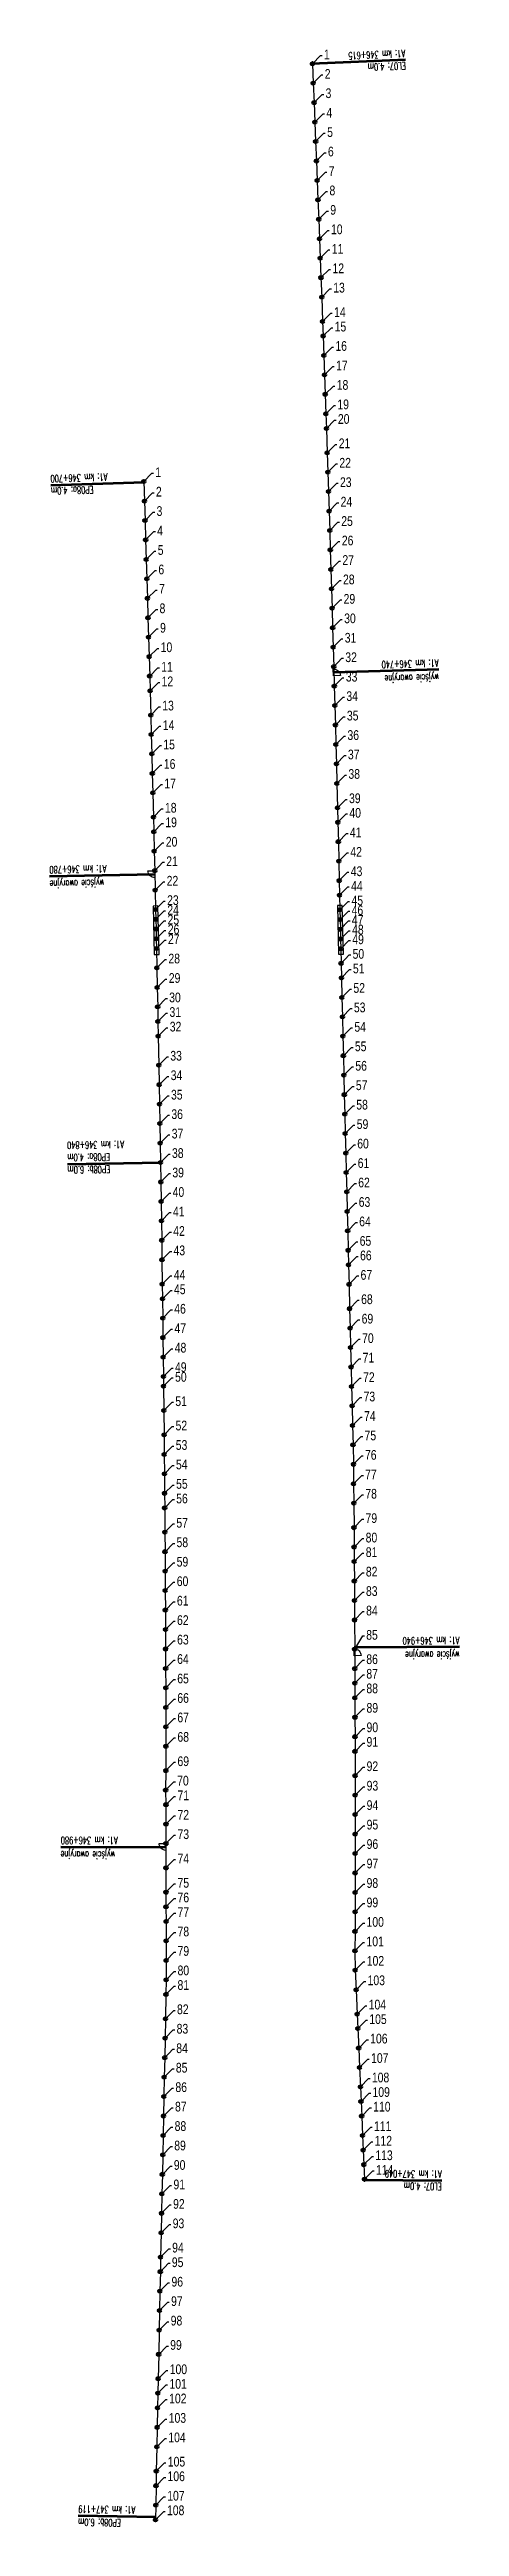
# Model space of a CAD drawing. Header units: metres. Extents: x 7402779 to 7405920, y 5696902 to 5712005.
# Drawn here: x 7405585 to 7405669, y 5701501 to 5702010 of the extents above; entities that cross this region are included whole.
import ezdxf

# ---------------------------------------------------------------- set-up
doc = ezdxf.new("R2010")
doc.units = ezdxf.units.M
for name, color, linetype in [('Drzwi ewakuacyjne', 100, 'Continuous'), ('Drzwi ewakuacyjne_opis', 7, 'Continuous'), ('Ekran_akustyczny', 100, 'Continuous'), ('Ekran_akustyczny_4m_opis', 7, 'Continuous'), ('Ekran_akustyczny_6m_opis', 7, 'Continuous'), ('Ekran_akustyczny_pale', 100, 'Continuous'), ('Ekran_akustyczny_pale_opis', 1, 'Continuous'), ('om_konstrukcja', 7, 'Continuous')]:
    doc.layers.add(name, color=color, linetype=linetype)
doc.styles.add('CDMSTYLE', font='CDMSIMPL', dxfattribs={"width": 0.8, "bigfont": 'CDMBIGPL'})
doc.styles.add('simplex 0.60', font='simplex.shx', dxfattribs={"width": 0.6})
doc.dimstyles.new('CDM-ME200MM', dxfattribs={"dimscale": 0.2, "dimtxt": 2.5, "dimasz": 1.5, "dimexe": 1.5, "dimexo": 5, "dimgap": 0.5, "dimtad": 1, "dimdec": 0, "dimlfac": 1000, "dimrnd": 1, "dimzin": 9, "dimtxsty": 'CDMSTYLE', "dimblk": 'OBLIQUE', "dimcen": 2.5, "dimdle": 1.5, "dimclrd": 9, "dimclre": 9, "dimadec": 1, "dimazin": 2, "dimtfac": 1, "dimtdec": 0, "dimtix": 1, "dimtmove": 2, "dimatfit": 3, "dimldrblk": 'NONE', "dimfxl": 1, "dimtvp": 1, "dimtolj": 1, "dimtzin": 0, "dimlwd": 25, "dimlwe": 25, "dimarcsym": 0})

msp = doc.modelspace()

# ---------------------------------------------------------------- texts
at = {"layer": 'Drzwi ewakuacyjne_opis', "lineweight": 100, "char_height": 1.5, "style": 'simplex 0.60'}
for s, insert, attachment_point, rotation in [('A1: km 346+740', (7405664.52, 5701884.81), 7, 181.6088), ('wyjście awaryjne', (7405664.59, 5701882.33), 7, 181.6088), ('A1: km 346+780', (7405584.5, 5701842.32), 9, 181.1408), ('wyjście awaryjne', (7405584.54, 5701839.83), 9, 181.1408), ('A1: km 346+940', (7405668.84, 5701683.9), 7, 180.2606), ('wyjście awaryjne', (7405668.86, 5701681.41), 7, 180.2606), ('wyjście awaryjne', (7405586.84, 5701640.33), 9, 179.8883), ('A1: km 346+980', (7405586.85, 5701642.82), 9, 179.8883)]:
    msp.add_mtext(s, dxfattribs=dict(at, insert=insert, attachment_point=attachment_point, rotation=rotation))
at = {"layer": 'Ekran_akustyczny_4m_opis', "lineweight": 100, "char_height": 1.5, "style": 'simplex 0.60'}
for s, insert, attachment_point, rotation in [('A1: km 346+615', (7405657.65, 5702010.12), 7, 182.4507), ('EL07: 4.0m', (7405657.76, 5702007.6), 7, 182.4507), ('A1: km 346+700', (7405584.72, 5701922.68), 9, 181.8784), ('EP08a: 4.0m', (7405584.8, 5701920.16), 9, 181.8784), ('A1: km 346+840', (7405588.14, 5701785.68), 9, 180.9352), ('EP08a: 4.0m', (7405588.18, 5701783.15), 9, 180.9352), ('A1: km 347+049', (7405665.19, 5701574.19), 7, 179.5245), ('EL07: 4.0m', (7405665.21, 5701571.67), 7, 179.5245)]:
    msp.add_mtext(s, dxfattribs=dict(at, insert=insert, attachment_point=attachment_point, rotation=rotation))
at = {"layer": 'Ekran_akustyczny_6m_opis', "lineweight": 100, "char_height": 1.5, "attachment_point": 9, "style": 'simplex 0.60'}
for s, insert, rotation in [('EP08b: 6.0m', (7405588.22, 5701780.63), 180.9352), ('EP08b: 6.0m', (7405590.43, 5701502.68), 179.0539), ('A1: km 347+119', (7405590.47, 5701505.37), 179.0539)]:
    msp.add_mtext(s, dxfattribs=dict(at, insert=insert, rotation=rotation))
at = {"layer": 'Ekran_akustyczny_pale_opis', "color": 1, "lineweight": 100, "char_height": 2, "attachment_point": 4, "style": 'CDMSTYLE'}
for s, insert in [('1', (7405640.97, 5702009.17)), ('2', (7405641.14, 5702005.17)), ('3', (7405641.31, 5702001.18)), ('4', (7405641.48, 5701997.18)), ('5', (7405641.64, 5701993.18)), ('6', (7405641.8, 5701989.19)), ('7', (7405641.96, 5701985.19)), ('8', (7405642.12, 5701981.19)), ('9', (7405642.28, 5701977.2)), ('10', (7405642.43, 5701973.2)), ('11', (7405642.59, 5701969.2)), ('12', (7405642.74, 5701965.2)), ('13', (7405642.89, 5701961.21)), ('14', (7405643.07, 5701956.21)), ('15', (7405643.18, 5701953.21)), ('16', (7405643.33, 5701949.22)), ('17', (7405643.47, 5701945.22)), ('18', (7405643.61, 5701941.22)), ('19', (7405643.75, 5701937.22)), ('20', (7405643.85, 5701934.22)), ('21', (7405644.02, 5701929.23)), ('1', (7405606.29, 5701923.28)), ('22', (7405644.15, 5701925.23)), ('2', (7405606.42, 5701919.29)), ('23', (7405644.28, 5701921.23)), ('24', (7405644.41, 5701917.23)), ('3', (7405606.55, 5701915.29)), ('25', (7405644.54, 5701913.24)), ('4', (7405606.68, 5701911.29)), ('5', (7405606.8, 5701907.29)), ('26', (7405644.66, 5701909.24)), ('6', (7405606.93, 5701903.29)), ('27', (7405644.78, 5701905.24)), ('7', (7405607.05, 5701899.3)), ('28', (7405644.9, 5701901.24)), ('29', (7405645.02, 5701897.24)), ('8', (7405607.17, 5701895.3)), ('30', (7405645.14, 5701893.24)), ('9', (7405607.28, 5701891.3)), ('10', (7405607.4, 5701887.3)), ('31', (7405645.26, 5701889.25)), ('11', (7405607.51, 5701883.3)), ('32', (7405645.37, 5701885.25)), ('12', (7405607.59, 5701880.3)), ('33', (7405645.48, 5701881.25)), ('34', (7405645.59, 5701877.25)), ('13', (7405607.73, 5701875.31)), ('14', (7405607.84, 5701871.31)), ('35', (7405645.7, 5701873.25)), ('15', (7405607.95, 5701867.31)), ('36', (7405645.81, 5701869.25)), ('16', (7405608.05, 5701863.31)), ('37', (7405645.91, 5701865.26)), ('38', (7405646.01, 5701861.26)), ('17', (7405608.15, 5701859.31)), ('39', (7405646.14, 5701856.26)), ('18', (7405608.28, 5701854.31)), ('19', (7405608.35, 5701851.31)), ('40', (7405646.21, 5701853.26)), ('20', (7405608.45, 5701847.32)), ('41', (7405646.31, 5701849.26)), ('21', (7405608.54, 5701843.32)), ('42', (7405646.41, 5701845.26)), ('43', (7405646.5, 5701841.26)), ('22', (7405608.63, 5701839.32)), ('44', (7405646.57, 5701838.26)), ('23', (7405608.72, 5701835.32)), ('24', (7405608.77, 5701833.32)), ('25', (7405608.81, 5701831.32)), ('45', (7405646.64, 5701835.26)), ('46', (7405646.68, 5701833.26)), ('47', (7405646.72, 5701831.27)), ('26', (7405608.86, 5701829.32)), ('27', (7405608.9, 5701827.32)), ('48', (7405646.77, 5701829.27)), ('49', (7405646.81, 5701827.27)), ('28', (7405608.99, 5701823.32)), ('50', (7405646.87, 5701824.27)), ('51', (7405646.94, 5701821.27)), ('29', (7405609.07, 5701819.32)), ('30', (7405609.15, 5701815.32)), ('52', (7405647.04, 5701817.27)), ('31', (7405609.21, 5701812.32)), ('53', (7405647.14, 5701813.27)), ('32', (7405609.27, 5701809.32)), ('54', (7405647.24, 5701809.27)), ('55', (7405647.34, 5701805.27)), ('33', (7405609.38, 5701803.33)), ('56', (7405647.44, 5701801.27)), ('34', (7405609.46, 5701799.33)), ('35', (7405609.53, 5701795.33)), ('57', (7405647.54, 5701797.27)), ('36', (7405609.6, 5701791.33)), ('58', (7405647.63, 5701793.28)), ('37', (7405609.67, 5701787.33)), ('59', (7405647.73, 5701789.28)), ('60', (7405647.83, 5701785.28)), ('38', (7405609.73, 5701783.33)), ('61', (7405647.93, 5701781.28)), ('39', (7405609.8, 5701779.33)), ('40', (7405609.86, 5701775.33)), ('62', (7405648.03, 5701777.28)), ('41', (7405609.92, 5701771.33)), ('63', (7405648.13, 5701773.28)), ('42', (7405609.98, 5701767.33)), ('64', (7405648.23, 5701769.28)), ('65', (7405648.33, 5701765.28)), ('43', (7405610.04, 5701763.33)), ('66', (7405648.41, 5701762.29)), ('44', (7405610.1, 5701758.33)), ('45', (7405610.14, 5701755.33)), ('67', (7405648.51, 5701758.29)), ('46', (7405610.19, 5701751.33)), ('68', (7405648.63, 5701753.29)), ('69', (7405648.73, 5701749.29)), ('47', (7405610.24, 5701747.33)), ('70', (7405648.83, 5701745.29)), ('48', (7405610.29, 5701743.33)), ('49', (7405610.34, 5701739.33)), ('71', (7405648.93, 5701741.29)), ('50', (7405610.36, 5701737.33)), ('72', (7405649.03, 5701737.29)), ('51', (7405610.41, 5701732.33)), ('73', (7405649.13, 5701733.29)), ('74', (7405649.23, 5701729.3)), ('52', (7405610.46, 5701727.33)), ('75', (7405649.33, 5701725.3)), ('53', (7405610.5, 5701723.33)), ('54', (7405610.54, 5701719.33)), ('76', (7405649.42, 5701721.3)), ('55', (7405610.57, 5701715.33)), ('77', (7405649.45, 5701717.3)), ('56', (7405610.59, 5701712.33)), ('78', (7405649.49, 5701713.3)), ('79', (7405649.53, 5701708.3)), ('57', (7405610.63, 5701707.33)), ('58', (7405610.66, 5701703.33)), ('80', (7405649.56, 5701704.3)), ('59', (7405610.69, 5701699.33)), ('81', (7405649.58, 5701701.3)), ('60', (7405610.71, 5701695.33)), ('82', (7405649.6, 5701697.3)), ('83', (7405649.62, 5701693.3)), ('61', (7405610.74, 5701691.33)), ('84', (7405649.65, 5701689.3)), ('62', (7405610.76, 5701687.33)), ('63', (7405610.78, 5701683.33)), ('85', (7405649.67, 5701684.3)), ('64', (7405610.79, 5701679.33)), ('86', (7405649.69, 5701679.3)), ('65', (7405610.81, 5701675.33)), ('87', (7405649.7, 5701676.3)), ('88', (7405649.71, 5701673.3)), ('66', (7405610.82, 5701671.33)), ('89', (7405649.73, 5701669.3)), ('67', (7405610.83, 5701667.33)), ('68', (7405610.84, 5701663.33)), ('90', (7405649.74, 5701665.3)), ('69', (7405610.85, 5701658.33)), ('91', (7405649.74, 5701662.3)), ('70', (7405610.79, 5701654.34)), ('92', (7405649.75, 5701657.3)), ('93', (7405649.76, 5701653.3)), ('71', (7405610.86, 5701651.33)), ('72', (7405610.86, 5701647.33)), ('94', (7405649.76, 5701649.3)), ('73', (7405610.86, 5701643.33)), ('95', (7405649.76, 5701645.3)), ('74', (7405610.86, 5701638.33)), ('96', (7405649.76, 5701641.3)), ('97', (7405649.76, 5701637.3)), ('75', (7405610.86, 5701633.33)), ('98', (7405649.75, 5701633.3)), ('76', (7405610.86, 5701630.33)), ('77', (7405610.87, 5701627.33)), ('99', (7405649.75, 5701629.3)), ('78', (7405610.87, 5701623.33)), ('100', (7405649.74, 5701625.3)), ('79', (7405610.87, 5701619.33)), ('101', (7405649.73, 5701621.3)), ('102', (7405649.79, 5701617.3)), ('81', (7405610.86, 5701612.33)), ('80', (7405610.87, 5701615.33)), ('103', (7405649.96, 5701613.3)), ('82', (7405610.76, 5701607.34)), ('104', (7405650.18, 5701608.31)), ('83', (7405610.68, 5701603.34)), ('105', (7405650.31, 5701605.31)), ('84', (7405610.6, 5701599.34)), ('106', (7405650.49, 5701601.32)), ('107', (7405650.67, 5701597.32)), ('86', (7405610.43, 5701591.34)), ('85', (7405610.52, 5701595.34)), ('108', (7405650.84, 5701593.32)), ('87', (7405610.35, 5701587.34)), ('109', (7405650.97, 5701590.33)), ('110', (7405651.11, 5701587.33)), ('88', (7405610.27, 5701583.34)), ('111', (7405651.28, 5701583.33)), ('89', (7405610.19, 5701579.34)), ('112', (7405651.41, 5701580.34)), ('113', (7405651.55, 5701577.34)), ('91', (7405610.03, 5701571.34)), ('90', (7405610.11, 5701575.34)), ('114', (7405651.68, 5701574.34)), ('92', (7405609.95, 5701567.34)), ('93', (7405609.87, 5701563.34)), ('94', (7405609.76, 5701558.35)), ('96', (7405609.62, 5701551.35)), ('95', (7405609.7, 5701555.35)), ('97', (7405609.54, 5701547.35)), ('98', (7405609.46, 5701543.35)), ('99', (7405609.36, 5701538.35)), ('101', (7405609.2, 5701530.35)), ('100', (7405609.26, 5701533.35)), ('102', (7405609.14, 5701527.35)), ('103', (7405609.05, 5701523.35)), ('104', (7405608.97, 5701519.35)), ('106', (7405608.81, 5701511.36)), ('105', (7405608.87, 5701514.36)), ('107', (7405608.75, 5701507.36)), ('108', (7405608.7, 5701504.36))]:
    msp.add_mtext(s, dxfattribs=dict(at, insert=insert))

# ---------------------------------------------------------------- blocks, each defined once
blk = doc.blocks.new('Wyjście awaryjne')
at = {"layer": 'Drzwi ewakuacyjne'}
blk.add_lwpolyline([(0, 0), (-1.4, 0, 0.414214), (0, -1.4)], format="xyb", close=True, dxfattribs=at)
blk = doc.blocks.new('_None')
blk = doc.blocks.new('_OBLIQUE')
at = {"color": 0, "linetype": 'ByBlock'}
blk.add_line((-0.5, -0.5), (0.5, 0.5), dxfattribs=at)

# ---------------------------------------------------------------- linework, layer by layer
at = {"layer": 'Drzwi ewakuacyjne_opis', "lineweight": 100}
for p, q in [((7405664.58, 5701882.75), (7405642.93, 5701882.14)), ((7405584.53, 5701840.26), (7405606.18, 5701840.69)), ((7405668.86, 5701681.84), (7405647.2, 5701681.74)), ((7405586.84, 5701640.75), (7405608.49, 5701640.71))]:
    msp.add_line(p, q, dxfattribs=at)
at = {"layer": 'Ekran_akustyczny', "linetype": 'Continuous', "lineweight": -3}
for points in [[(7405638.6, 5702007.24), (7405638.77, 5702003.25), (7405638.94, 5701999.25), (7405639.11, 5701995.25), (7405639.27, 5701991.26), (7405639.43, 5701987.26), (7405639.59, 5701983.26), (7405639.75, 5701979.27), (7405639.91, 5701975.27), (7405640.06, 5701971.27), (7405640.22, 5701967.28), (7405640.37, 5701963.28), (7405640.52, 5701959.28), (7405640.7, 5701954.29), (7405640.81, 5701951.29), (7405640.96, 5701947.29), (7405641.1, 5701943.29), (7405641.24, 5701939.3), (7405641.38, 5701935.3), (7405641.48, 5701932.3), (7405641.65, 5701927.3), (7405641.78, 5701923.3), (7405641.91, 5701919.31), (7405642.04, 5701915.31), (7405642.17, 5701911.31), (7405642.29, 5701907.31), (7405642.41, 5701903.32), (7405642.54, 5701899.32), (7405642.65, 5701895.32), (7405642.77, 5701891.32), (7405642.89, 5701887.32), (7405643, 5701883.32), (7405643.11, 5701879.33), (7405643.22, 5701875.33), (7405643.33, 5701871.33), (7405643.44, 5701867.33), (7405643.54, 5701863.33), (7405643.64, 5701859.33), (7405643.77, 5701854.33), (7405643.84, 5701851.33), (7405643.94, 5701847.34), (7405644.04, 5701843.34), (7405644.13, 5701839.34), (7405644.2, 5701836.34), (7405644.27, 5701833.34), (7405644.31, 5701831.34), (7405644.35, 5701829.34), (7405644.4, 5701827.34), (7405644.44, 5701825.34), (7405644.5, 5701822.34), (7405644.57, 5701819.34), (7405644.67, 5701815.34), (7405644.77, 5701811.35), (7405644.87, 5701807.35), (7405644.97, 5701803.35), (7405645.07, 5701799.35), (7405645.17, 5701795.35), (7405645.26, 5701791.35), (7405645.36, 5701787.35), (7405645.46, 5701783.35), (7405645.56, 5701779.36), (7405645.66, 5701775.36), (7405645.76, 5701771.36), (7405645.86, 5701767.36), (7405645.96, 5701763.36), (7405646.04, 5701760.36), (7405646.14, 5701756.36), (7405646.26, 5701751.36), (7405646.36, 5701747.37), (7405646.46, 5701743.37), (7405646.56, 5701739.37), (7405646.66, 5701735.37), (7405646.76, 5701731.37), (7405646.86, 5701727.37), (7405646.96, 5701723.37), (7405647.05, 5701719.37), (7405647.08, 5701715.37), (7405647.12, 5701711.37), (7405647.16, 5701706.37), (7405647.18, 5701702.37), (7405647.21, 5701699.37), (7405647.23, 5701695.38), (7405647.25, 5701691.38), (7405647.28, 5701687.38), (7405647.3, 5701681.38), (7405647.32, 5701677.38), (7405647.33, 5701674.38), (7405647.34, 5701671.38), (7405647.36, 5701667.38), (7405647.37, 5701663.38), (7405647.37, 5701660.38), (7405647.38, 5701655.38), (7405647.39, 5701651.38), (7405647.39, 5701647.38), (7405647.39, 5701643.38), (7405647.39, 5701639.38), (7405647.39, 5701635.38), (7405647.38, 5701631.38), (7405647.38, 5701627.38), (7405647.37, 5701623.37), (7405647.36, 5701619.37), (7405647.42, 5701615.38), (7405647.59, 5701611.38), (7405647.81, 5701606.38), (7405647.94, 5701603.39), (7405648.12, 5701599.39), (7405648.3, 5701595.4), (7405648.47, 5701591.4), (7405648.6, 5701588.4), (7405648.74, 5701585.41), (7405648.91, 5701581.41), (7405649.04, 5701578.41), (7405649.18, 5701575.42), (7405649.31, 5701572.42)], [(7405603.92, 5701921.36), (7405604.05, 5701917.36), (7405604.18, 5701913.37), (7405604.31, 5701909.37), (7405604.43, 5701905.37), (7405604.55, 5701901.37), (7405604.68, 5701897.37), (7405604.79, 5701893.37), (7405604.91, 5701889.38), (7405605.03, 5701885.38), (7405605.14, 5701881.38), (7405605.22, 5701878.38), (7405605.36, 5701873.38), (7405605.47, 5701869.38), (7405605.58, 5701865.38), (7405605.68, 5701861.39), (7405605.78, 5701857.39), (7405605.91, 5701852.39), (7405605.98, 5701849.39), (7405606.08, 5701845.39), (7405606.17, 5701841.39), (7405606.26, 5701837.39), (7405606.35, 5701833.39), (7405606.4, 5701831.39), (7405606.44, 5701829.39), (7405606.49, 5701827.4), (7405606.53, 5701825.4), (7405606.62, 5701821.4), (7405606.7, 5701817.4), (7405606.78, 5701813.4), (7405606.84, 5701810.4), (7405606.9, 5701807.4), (7405607.01, 5701801.4), (7405607.09, 5701797.4), (7405607.16, 5701793.4), (7405607.23, 5701789.4), (7405607.3, 5701785.4), (7405607.36, 5701781.4), (7405607.43, 5701777.41), (7405607.49, 5701773.41), (7405607.55, 5701769.41), (7405607.61, 5701765.41), (7405607.67, 5701761.41), (7405607.73, 5701756.41), (7405607.77, 5701753.41), (7405607.82, 5701749.41), (7405607.87, 5701745.41), (7405607.92, 5701741.41), (7405607.97, 5701737.41), (7405607.99, 5701735.41), (7405608.04, 5701730.41), (7405608.09, 5701725.41), (7405608.13, 5701721.41), (7405608.17, 5701717.41), (7405608.2, 5701713.41), (7405608.22, 5701710.41), (7405608.26, 5701705.41), (7405608.29, 5701701.41), (7405608.32, 5701697.41), (7405608.34, 5701693.41), (7405608.36, 5701689.41), (7405608.39, 5701685.41), (7405608.41, 5701681.41), (7405608.42, 5701677.41), (7405608.44, 5701673.41), (7405608.45, 5701669.41), (7405608.46, 5701665.41), (7405608.47, 5701661.41), (7405608.48, 5701656.41), (7405608.42, 5701652.41), (7405608.49, 5701649.41), (7405608.49, 5701645.41), (7405608.49, 5701641.41), (7405608.49, 5701636.41), (7405608.49, 5701631.41), (7405608.49, 5701628.41), (7405608.5, 5701625.41), (7405608.5, 5701621.41), (7405608.5, 5701617.41), (7405608.5, 5701613.41), (7405608.49, 5701610.41), (7405608.39, 5701605.41), (7405608.31, 5701601.41), (7405608.23, 5701597.41), (7405608.14, 5701593.41), (7405608.06, 5701589.42), (7405607.98, 5701585.42), (7405607.9, 5701581.42), (7405607.82, 5701577.42), (7405607.74, 5701573.42), (7405607.66, 5701569.42), (7405607.58, 5701565.42), (7405607.5, 5701561.42), (7405607.39, 5701556.42), (7405607.33, 5701553.42), (7405607.25, 5701549.42), (7405607.17, 5701545.42), (7405607.09, 5701541.42), (7405606.99, 5701536.43), (7405606.89, 5701531.43), (7405606.83, 5701528.43), (7405606.76, 5701525.43), (7405606.68, 5701521.43), (7405606.6, 5701517.43), (7405606.5, 5701512.43), (7405606.44, 5701509.43), (7405606.38, 5701505.43), (7405606.33, 5701502.43)], [(7405607.58, 5701565.42), (7405607.5, 5701561.42), (7405607.39, 5701556.42), (7405607.33, 5701553.42), (7405607.25, 5701549.42), (7405607.17, 5701545.42), (7405607.09, 5701541.42), (7405606.99, 5701536.43), (7405606.89, 5701531.43), (7405606.83, 5701528.43), (7405606.76, 5701525.43), (7405606.68, 5701521.43), (7405606.6, 5701517.43), (7405606.5, 5701512.43), (7405606.44, 5701509.43), (7405606.38, 5701505.43), (7405606.33, 5701502.43)]]:
    msp.add_lwpolyline(points, dxfattribs=at)
at = {"layer": 'Ekran_akustyczny_4m_opis', "lineweight": 100}
for p, q in [((7405657.74, 5702008.06), (7405638.5, 5702007.24)), ((7405584.78, 5701920.62), (7405604.03, 5701921.25)), ((7405665.22, 5701572.13), (7405649.21, 5701572.26))]:
    msp.add_line(p, q, dxfattribs=at)
at = {"layer": 'Ekran_akustyczny_6m_opis', "lineweight": 100}
for p, q in [((7405588.21, 5701781.09), (7405607.46, 5701781.41)), ((7405590.44, 5701503.3), (7405606.44, 5701503.04))]:
    msp.add_line(p, q, dxfattribs=at)
at = {"layer": 'Ekran_akustyczny_pale', "lineweight": 100}
for centre in [(7405638.6, 5702007.24), (7405638.77, 5702003.25), (7405638.94, 5701999.25), (7405639.11, 5701995.26), (7405639.27, 5701991.26), (7405639.43, 5701987.26), (7405639.59, 5701983.26), (7405639.75, 5701979.27), (7405639.91, 5701975.27), (7405640.06, 5701971.27), (7405640.22, 5701967.28), (7405640.37, 5701963.28), (7405640.52, 5701959.28), (7405640.7, 5701954.29), (7405640.81, 5701951.29), (7405640.96, 5701947.29), (7405641.1, 5701943.29), (7405641.24, 5701939.3), (7405641.38, 5701935.3), (7405641.48, 5701932.3), (7405641.65, 5701927.3), (7405641.78, 5701923.3), (7405603.92, 5701921.36), (7405641.91, 5701919.31), (7405604.05, 5701917.36), (7405604.18, 5701913.36), (7405642.04, 5701915.31), (7405604.31, 5701909.37), (7405642.17, 5701911.31), (7405604.43, 5701905.37), (7405642.29, 5701907.31), (7405642.41, 5701903.32), (7405604.55, 5701901.37), (7405604.68, 5701897.37), (7405642.53, 5701899.32), (7405604.79, 5701893.37), (7405642.65, 5701895.32), (7405604.91, 5701889.38), (7405642.77, 5701891.32), (7405642.89, 5701887.32), (7405605.03, 5701885.38), (7405643, 5701883.32), (7405605.14, 5701881.38), (7405605.22, 5701878.38), (7405643.11, 5701879.33), (7405605.36, 5701873.38), (7405643.22, 5701875.33), (7405605.47, 5701869.38), (7405643.33, 5701871.33), (7405643.44, 5701867.33), (7405605.58, 5701865.38), (7405643.54, 5701863.33), (7405605.68, 5701861.39), (7405605.78, 5701857.39), (7405643.64, 5701859.33), (7405605.91, 5701852.39), (7405643.77, 5701854.33), (7405605.98, 5701849.39), (7405643.84, 5701851.33), (7405643.94, 5701847.34), (7405606.08, 5701845.39), (7405606.17, 5701841.39), (7405644.04, 5701843.34), (7405606.26, 5701837.39), (7405644.13, 5701839.34), (7405644.2, 5701836.34), (7405606.35, 5701833.39), (7405606.4, 5701831.39), (7405644.27, 5701833.34), (7405644.31, 5701831.34), (7405606.44, 5701829.4), (7405606.49, 5701827.4), (7405644.35, 5701829.34), (7405644.4, 5701827.34), (7405606.53, 5701825.4), (7405606.62, 5701821.4), (7405644.44, 5701825.34), (7405644.5, 5701822.34), (7405606.7, 5701817.4), (7405644.57, 5701819.34), (7405606.78, 5701813.4), (7405644.67, 5701815.34), (7405644.77, 5701811.35), (7405606.84, 5701810.4), (7405606.9, 5701807.4), (7405644.87, 5701807.35), (7405607.01, 5701801.4), (7405644.97, 5701803.35), (7405607.09, 5701797.4), (7405645.07, 5701799.35), (7405607.16, 5701793.4), (7405645.17, 5701795.35), (7405645.26, 5701791.35), (7405607.23, 5701789.4), (7405607.3, 5701785.4), (7405645.36, 5701787.35), (7405607.36, 5701781.4), (7405645.46, 5701783.35), (7405607.43, 5701777.4), (7405645.56, 5701779.36), (7405645.66, 5701775.36), (7405607.49, 5701773.41), (7405645.76, 5701771.36), (7405607.55, 5701769.41), (7405607.61, 5701765.41), (7405645.86, 5701767.36), (7405607.67, 5701761.41), (7405645.96, 5701763.36), (7405646.04, 5701760.36), (7405607.73, 5701756.41), (7405646.14, 5701756.36), (7405607.77, 5701753.41), (7405646.26, 5701751.36), (7405607.82, 5701749.41), (7405607.87, 5701745.41), (7405646.36, 5701747.37), (7405607.92, 5701741.41), (7405646.46, 5701743.37), (7405607.97, 5701737.41), (7405607.99, 5701735.41), (7405646.56, 5701739.37), (7405646.66, 5701735.37), (7405608.04, 5701730.41), (7405646.76, 5701731.37), (7405608.09, 5701725.41), (7405646.86, 5701727.37), (7405608.13, 5701721.41), (7405646.96, 5701723.37), (7405647.05, 5701719.37), (7405608.17, 5701717.41), (7405647.08, 5701715.37), (7405608.2, 5701713.41), (7405608.22, 5701710.41), (7405647.12, 5701711.37), (7405608.26, 5701705.41), (7405647.16, 5701706.37), (7405608.29, 5701701.41), (7405647.18, 5701702.37), (7405647.21, 5701699.37), (7405608.32, 5701697.41), (7405647.23, 5701695.37), (7405608.34, 5701693.41), (7405608.36, 5701689.41), (7405647.25, 5701691.37), (7405608.39, 5701685.41), (7405647.28, 5701687.37), (7405608.41, 5701681.41), (7405647.3, 5701681.37), (7405608.42, 5701677.41), (7405608.44, 5701673.41), (7405647.32, 5701677.37), (7405647.33, 5701674.37), (7405608.45, 5701669.41), (7405647.34, 5701671.37), (7405608.46, 5701665.41), (7405647.36, 5701667.37), (7405647.37, 5701663.37), (7405608.47, 5701661.41), (7405647.37, 5701660.37), (7405608.48, 5701656.41), (7405647.38, 5701655.37), (7405608.42, 5701652.41), (7405608.49, 5701649.41), (7405647.39, 5701651.37), (7405608.49, 5701645.41), (7405647.39, 5701647.37), (7405647.39, 5701643.37), (7405608.49, 5701641.41), (7405647.39, 5701639.37), (7405608.49, 5701636.41), (7405647.39, 5701635.37), (7405608.49, 5701631.41), (7405608.49, 5701628.41), (7405647.38, 5701631.37), (7405608.5, 5701625.41), (7405647.37, 5701623.37), (7405647.38, 5701627.37), (7405608.5, 5701621.41), (7405608.5, 5701617.41), (7405647.36, 5701619.37), (7405608.5, 5701613.41), (7405647.42, 5701615.38), (7405608.49, 5701610.41), (7405647.59, 5701611.38), (7405608.39, 5701605.41), (7405647.81, 5701606.38), (7405647.94, 5701603.39), (7405608.23, 5701597.41), (7405608.31, 5701601.41), (7405648.12, 5701599.39), (7405608.14, 5701593.41), (7405648.3, 5701595.4), (7405608.06, 5701589.41), (7405648.47, 5701591.4), (7405648.6, 5701588.4), (7405607.98, 5701585.42), (7405648.74, 5701585.41), (7405607.82, 5701577.42), (7405607.9, 5701581.42), (7405648.91, 5701581.41), (7405649.04, 5701578.41), (7405607.74, 5701573.42), (7405649.18, 5701575.42), (7405649.31, 5701572.42), (7405607.66, 5701569.42), (7405607.5, 5701561.42), (7405607.58, 5701565.42), (7405607.39, 5701556.42), (7405607.33, 5701553.42), (7405607.25, 5701549.42), (7405607.09, 5701541.42), (7405607.17, 5701545.42), (7405606.99, 5701536.43), (7405606.89, 5701531.43), (7405606.83, 5701528.43), (7405606.68, 5701521.43), (7405606.76, 5701525.43), (7405606.6, 5701517.43), (7405606.5, 5701512.43), (7405606.38, 5701505.43), (7405606.44, 5701509.43), (7405606.33, 5701502.43)]:
    msp.add_circle(centre, 0.3, dxfattribs=at)
at = {"layer": 'om_konstrukcja', "color": 2, "lineweight": -3, "extrusion": (-0.000336036, -7.33881e-06, 1), "elevation": -2530.39}
msp.add_lwpolyline([(7405605.42, 5701834.11), (7405605.64, 5701824.11), (7405606.64, 5701824.14), (7405606.42, 5701834.13)], close=True, dxfattribs=at)
at = {"layer": 'om_konstrukcja', "color": 2, "lineweight": -3, "extrusion": (-0.000336037, -7.29024e-06, 1), "elevation": -2530.14}
msp.add_lwpolyline([(7405643.33, 5701834.19), (7405643.55, 5701824.19), (7405644.55, 5701824.21), (7405644.33, 5701834.21)], close=True, dxfattribs=at)

# ---------------------------------------------------------------- block references
at = {"layer": 'Drzwi ewakuacyjne', "lineweight": 100, "xscale": -1}
for p, rotation in [((7405642.95, 5701881.45), 91.67070310828335), ((7405606.17, 5701841.39), 270.9874088962349), ((7405647.21, 5701680.04), 90.18154761220661), ((7405608.49, 5701641.41), 269.7888857874547)]:
    msp.add_blockref('Wyjście awaryjne', p, dxfattribs=dict(at, rotation=rotation))

msp.set_redraw_order([(e.dxf.handle, doc.entitydb.next_handle()) for e in msp.query("TEXT MTEXT ATTDEF DIMENSION ARC_DIMENSION")])  # texts and dimensions are drawn at this point

# ---------------------------------------------------------------- leaders
at = {"layer": 'Ekran_akustyczny_pale_opis', "color": 1, "lineweight": 100, "annotation_type": 0, "has_hookline": 1, "hookline_direction": 0}
for points, text_width in [([(7405638.6, 5702007.24), (7405640.29, 5702008.96), (7405640.59, 5702008.96)], 0.381), ([(7405638.77, 5702003.25), (7405640.46, 5702004.96), (7405640.76, 5702004.96)], 1.07), ([(7405638.94, 5701999.25), (7405640.63, 5702000.96), (7405640.93, 5702000.96)], 1.07), ([(7405639.11, 5701995.26), (7405640.8, 5701996.97), (7405641.1, 5701996.97)], 1.14), ([(7405639.27, 5701991.26), (7405640.96, 5701992.97), (7405641.26, 5701992.97)], 1.07), ([(7405639.43, 5701987.26), (7405641.12, 5701988.97), (7405641.42, 5701988.97)], 0.99), ([(7405639.59, 5701983.26), (7405641.28, 5701984.98), (7405641.58, 5701984.98)], 1.07), ([(7405639.75, 5701979.27), (7405641.44, 5701980.98), (7405641.74, 5701980.98)], 1.07), ([(7405639.91, 5701975.27), (7405641.6, 5701976.98), (7405641.9, 5701976.98)], 0.99), ([(7405640.06, 5701971.27), (7405641.76, 5701972.99), (7405642.06, 5701972.99)], 2.29), ([(7405640.22, 5701967.28), (7405641.91, 5701968.99), (7405642.21, 5701968.99)], 1.6), ([(7405640.37, 5701963.28), (7405642.06, 5701964.99), (7405642.36, 5701964.99)], 2.29), ([(7405640.52, 5701959.28), (7405642.21, 5701961), (7405642.51, 5701961)], 2.29), ([(7405640.7, 5701954.29), (7405642.39, 5701956), (7405642.69, 5701956)], 2.36), ([(7405640.81, 5701951.29), (7405642.5, 5701953), (7405642.8, 5701953)], 2.29), ([(7405640.96, 5701947.29), (7405642.65, 5701949), (7405642.95, 5701949)], 2.21), ([(7405641.1, 5701943.29), (7405642.79, 5701945.01), (7405643.09, 5701945.01)], 2.29), ([(7405641.24, 5701939.3), (7405642.93, 5701941.01), (7405643.23, 5701941.01)], 2.29), ([(7405641.38, 5701935.3), (7405643.07, 5701937.01), (7405643.37, 5701937.01)], 2.21), ([(7405641.48, 5701932.3), (7405643.17, 5701934.01), (7405643.47, 5701934.01)], 2.59), ([(7405641.65, 5701927.3), (7405643.34, 5701929.02), (7405643.64, 5701929.02)], 1.9), ([(7405641.78, 5701923.3), (7405643.47, 5701925.02), (7405643.77, 5701925.02)], 2.59), ([(7405603.92, 5701921.36), (7405605.61, 5701923.07), (7405605.91, 5701923.07)], 0.381), ([(7405604.05, 5701917.36), (7405605.74, 5701919.08), (7405606.04, 5701919.08)], 1.07), ([(7405641.91, 5701919.31), (7405643.6, 5701921.02), (7405643.9, 5701921.02)], 2.59), ([(7405604.18, 5701913.36), (7405605.87, 5701915.08), (7405606.17, 5701915.08)], 1.07), ([(7405642.04, 5701915.31), (7405643.73, 5701917.02), (7405644.03, 5701917.02)], 2.67), ([(7405642.17, 5701911.31), (7405643.86, 5701913.02), (7405644.16, 5701913.02)], 2.59), ([(7405604.31, 5701909.37), (7405606, 5701911.08), (7405606.3, 5701911.08)], 1.14), ([(7405642.29, 5701907.31), (7405643.98, 5701909.03), (7405644.28, 5701909.03)], 2.51), ([(7405604.43, 5701905.37), (7405606.12, 5701907.08), (7405606.42, 5701907.08)], 1.07), ([(7405604.55, 5701901.37), (7405606.25, 5701903.08), (7405606.55, 5701903.08)], 0.99), ([(7405642.41, 5701903.32), (7405644.1, 5701905.03), (7405644.4, 5701905.03)], 2.59), ([(7405604.68, 5701897.37), (7405606.37, 5701899.08), (7405606.67, 5701899.08)], 1.07), ([(7405642.53, 5701899.32), (7405644.23, 5701901.03), (7405644.53, 5701901.03)], 2.59), ([(7405604.79, 5701893.37), (7405606.49, 5701895.09), (7405606.79, 5701895.09)], 1.07), ([(7405642.65, 5701895.32), (7405644.35, 5701897.03), (7405644.65, 5701897.03)], 2.51), ([(7405642.77, 5701891.32), (7405644.46, 5701893.03), (7405644.76, 5701893.03)], 2.59), ([(7405604.91, 5701889.38), (7405606.6, 5701891.09), (7405606.9, 5701891.09)], 0.99), ([(7405642.89, 5701887.32), (7405644.58, 5701889.03), (7405644.88, 5701889.03)], 1.9), ([(7405605.03, 5701885.38), (7405606.72, 5701887.09), (7405607.02, 5701887.09)], 2.29), ([(7405605.14, 5701881.38), (7405606.83, 5701883.09), (7405607.13, 5701883.09)], 1.6), ([(7405643, 5701883.32), (7405644.69, 5701885.04), (7405644.99, 5701885.04)], 2.59), ([(7405605.22, 5701878.38), (7405606.92, 5701880.09), (7405607.22, 5701880.09)], 2.29), ([(7405643.11, 5701879.33), (7405644.8, 5701881.04), (7405645.1, 5701881.04)], 2.59), ([(7405605.36, 5701873.38), (7405607.05, 5701875.09), (7405607.35, 5701875.09)], 2.29), ([(7405643.22, 5701875.33), (7405644.91, 5701877.04), (7405645.21, 5701877.04)], 2.67), ([(7405643.33, 5701871.33), (7405645.02, 5701873.04), (7405645.32, 5701873.04)], 2.59), ([(7405605.47, 5701869.38), (7405607.16, 5701871.1), (7405607.46, 5701871.1)], 2.36), ([(7405643.44, 5701867.33), (7405645.13, 5701869.04), (7405645.43, 5701869.04)], 2.51), ([(7405605.58, 5701865.38), (7405607.27, 5701867.1), (7405607.57, 5701867.1)], 2.29), ([(7405605.68, 5701861.39), (7405607.37, 5701863.1), (7405607.67, 5701863.1)], 2.21), ([(7405643.54, 5701863.33), (7405645.23, 5701865.04), (7405645.53, 5701865.04)], 2.59), ([(7405605.78, 5701857.39), (7405607.47, 5701859.1), (7405607.77, 5701859.1)], 2.29), ([(7405643.64, 5701859.33), (7405645.34, 5701861.05), (7405645.64, 5701861.05)], 2.59), ([(7405605.91, 5701852.39), (7405607.6, 5701854.1), (7405607.9, 5701854.1)], 2.29), ([(7405643.77, 5701854.33), (7405645.46, 5701856.05), (7405645.76, 5701856.05)], 2.51), ([(7405643.84, 5701851.33), (7405645.53, 5701853.05), (7405645.83, 5701853.05)], 2.59), ([(7405605.98, 5701849.39), (7405607.67, 5701851.1), (7405607.97, 5701851.1)], 2.21), ([(7405606.08, 5701845.39), (7405607.77, 5701847.1), (7405608.07, 5701847.1)], 2.59), ([(7405643.94, 5701847.34), (7405645.63, 5701849.05), (7405645.93, 5701849.05)], 1.9), ([(7405606.17, 5701841.39), (7405607.86, 5701843.11), (7405608.16, 5701843.11)], 1.9), ([(7405644.04, 5701843.34), (7405645.73, 5701845.05), (7405646.03, 5701845.05)], 2.59), ([(7405606.26, 5701837.39), (7405607.95, 5701839.11), (7405608.25, 5701839.11)], 2.59), ([(7405644.13, 5701839.34), (7405645.82, 5701841.05), (7405646.12, 5701841.05)], 2.59), ([(7405644.2, 5701836.34), (7405645.89, 5701838.05), (7405646.19, 5701838.05)], 2.67), ([(7405606.35, 5701833.39), (7405608.05, 5701835.11), (7405608.35, 5701835.11)], 2.59), ([(7405606.4, 5701831.39), (7405608.09, 5701833.11), (7405608.39, 5701833.11)], 2.67), ([(7405644.27, 5701833.34), (7405645.96, 5701835.05), (7405646.26, 5701835.05)], 2.59), ([(7405644.31, 5701831.34), (7405646, 5701833.05), (7405646.3, 5701833.05)], 2.51), ([(7405606.44, 5701829.4), (7405608.13, 5701831.11), (7405608.43, 5701831.11)], 2.59), ([(7405606.49, 5701827.4), (7405608.18, 5701829.11), (7405608.48, 5701829.11)], 2.51), ([(7405606.53, 5701825.4), (7405608.22, 5701827.11), (7405608.52, 5701827.11)], 2.59), ([(7405644.35, 5701829.34), (7405646.05, 5701831.05), (7405646.35, 5701831.05)], 2.59), ([(7405644.4, 5701827.34), (7405646.09, 5701829.05), (7405646.39, 5701829.05)], 2.59), ([(7405644.44, 5701825.34), (7405646.13, 5701827.05), (7405646.43, 5701827.05)], 2.51), ([(7405606.62, 5701821.4), (7405608.31, 5701823.11), (7405608.61, 5701823.11)], 2.59), ([(7405644.5, 5701822.34), (7405646.19, 5701824.06), (7405646.49, 5701824.06)], 2.59), ([(7405606.7, 5701817.4), (7405608.39, 5701819.11), (7405608.69, 5701819.11)], 2.51), ([(7405644.57, 5701819.34), (7405646.26, 5701821.06), (7405646.56, 5701821.06)], 1.9), ([(7405644.67, 5701815.34), (7405646.36, 5701817.06), (7405646.66, 5701817.06)], 2.59), ([(7405606.78, 5701813.4), (7405608.47, 5701815.11), (7405608.77, 5701815.11)], 2.59), ([(7405606.84, 5701810.4), (7405608.53, 5701812.11), (7405608.83, 5701812.11)], 1.9), ([(7405644.77, 5701811.35), (7405646.46, 5701813.06), (7405646.76, 5701813.06)], 2.59), ([(7405606.9, 5701807.4), (7405608.59, 5701809.11), (7405608.89, 5701809.11)], 2.59), ([(7405644.87, 5701807.35), (7405646.56, 5701809.06), (7405646.86, 5701809.06)], 2.67), ([(7405607.01, 5701801.4), (7405608.7, 5701803.11), (7405609, 5701803.11)], 2.59), ([(7405644.97, 5701803.35), (7405646.66, 5701805.06), (7405646.96, 5701805.06)], 2.59), ([(7405645.07, 5701799.35), (7405646.76, 5701801.06), (7405647.06, 5701801.06)], 2.51), ([(7405607.09, 5701797.4), (7405608.78, 5701799.11), (7405609.08, 5701799.11)], 2.67), ([(7405645.17, 5701795.35), (7405646.86, 5701797.06), (7405647.16, 5701797.06)], 2.59), ([(7405607.16, 5701793.4), (7405608.85, 5701795.12), (7405609.15, 5701795.12)], 2.59), ([(7405607.23, 5701789.4), (7405608.92, 5701791.12), (7405609.22, 5701791.12)], 2.51), ([(7405645.26, 5701791.35), (7405646.96, 5701793.06), (7405647.26, 5701793.06)], 2.59), ([(7405607.3, 5701785.4), (7405608.99, 5701787.12), (7405609.29, 5701787.12)], 2.59), ([(7405645.36, 5701787.35), (7405647.06, 5701789.07), (7405647.36, 5701789.07)], 2.51), ([(7405607.36, 5701781.4), (7405609.05, 5701783.12), (7405609.35, 5701783.12)], 2.59), ([(7405645.46, 5701783.35), (7405647.16, 5701785.07), (7405647.46, 5701785.07)], 2.59), ([(7405645.56, 5701779.36), (7405647.25, 5701781.07), (7405647.55, 5701781.07)], 1.9), ([(7405607.43, 5701777.4), (7405609.12, 5701779.12), (7405609.42, 5701779.12)], 2.51), ([(7405645.66, 5701775.36), (7405647.35, 5701777.07), (7405647.65, 5701777.07)], 2.59), ([(7405607.49, 5701773.41), (7405609.18, 5701775.12), (7405609.48, 5701775.12)], 2.59), ([(7405607.55, 5701769.41), (7405609.24, 5701771.12), (7405609.54, 5701771.12)], 1.9), ([(7405645.76, 5701771.36), (7405647.45, 5701773.07), (7405647.75, 5701773.07)], 2.59), ([(7405607.61, 5701765.41), (7405609.3, 5701767.12), (7405609.6, 5701767.12)], 2.59), ([(7405645.86, 5701767.36), (7405647.55, 5701769.07), (7405647.85, 5701769.07)], 2.67), ([(7405607.67, 5701761.41), (7405609.36, 5701763.12), (7405609.66, 5701763.12)], 2.59), ([(7405645.96, 5701763.36), (7405647.65, 5701765.07), (7405647.95, 5701765.07)], 2.59), ([(7405646.04, 5701760.36), (7405647.73, 5701762.07), (7405648.03, 5701762.07)], 2.51), ([(7405607.73, 5701756.41), (7405609.42, 5701758.12), (7405609.72, 5701758.12)], 2.67), ([(7405607.77, 5701753.41), (7405609.46, 5701755.12), (7405609.76, 5701755.12)], 2.59), ([(7405646.14, 5701756.36), (7405647.83, 5701758.08), (7405648.13, 5701758.08)], 2.59), ([(7405607.82, 5701749.41), (7405609.52, 5701751.12), (7405609.82, 5701751.12)], 2.51), ([(7405646.26, 5701751.36), (7405647.95, 5701753.08), (7405648.25, 5701753.08)], 2.59), ([(7405607.87, 5701745.41), (7405609.56, 5701747.12), (7405609.86, 5701747.12)], 2.59), ([(7405646.36, 5701747.37), (7405648.05, 5701749.08), (7405648.35, 5701749.08)], 2.51), ([(7405646.46, 5701743.37), (7405648.15, 5701745.08), (7405648.45, 5701745.08)], 2.59), ([(7405607.92, 5701741.41), (7405609.61, 5701743.12), (7405609.91, 5701743.12)], 2.59), ([(7405646.56, 5701739.37), (7405648.25, 5701741.08), (7405648.55, 5701741.08)], 1.9), ([(7405607.97, 5701737.41), (7405609.66, 5701739.12), (7405609.96, 5701739.12)], 2.51), ([(7405607.99, 5701735.41), (7405609.68, 5701737.12), (7405609.98, 5701737.12)], 2.59), ([(7405646.66, 5701735.37), (7405648.35, 5701737.08), (7405648.65, 5701737.08)], 2.59), ([(7405608.04, 5701730.41), (7405609.73, 5701732.12), (7405610.03, 5701732.12)], 1.9), ([(7405646.76, 5701731.37), (7405648.45, 5701733.08), (7405648.75, 5701733.08)], 2.59), ([(7405608.09, 5701725.41), (7405609.78, 5701727.12), (7405610.08, 5701727.12)], 2.59), ([(7405646.86, 5701727.37), (7405648.55, 5701729.08), (7405648.85, 5701729.08)], 2.67), ([(7405646.96, 5701723.37), (7405648.65, 5701725.09), (7405648.95, 5701725.09)], 2.59), ([(7405608.13, 5701721.41), (7405609.82, 5701723.12), (7405610.12, 5701723.12)], 2.59), ([(7405647.05, 5701719.37), (7405648.74, 5701721.09), (7405649.04, 5701721.09)], 2.51), ([(7405608.17, 5701717.41), (7405609.86, 5701719.12), (7405610.16, 5701719.12)], 2.67), ([(7405608.2, 5701713.41), (7405609.89, 5701715.12), (7405610.19, 5701715.12)], 2.59), ([(7405647.08, 5701715.37), (7405648.78, 5701717.09), (7405649.08, 5701717.09)], 2.59), ([(7405608.22, 5701710.41), (7405609.92, 5701712.12), (7405610.22, 5701712.12)], 2.51), ([(7405647.12, 5701711.37), (7405648.81, 5701713.09), (7405649.11, 5701713.09)], 2.59), ([(7405608.26, 5701705.41), (7405609.95, 5701707.12), (7405610.25, 5701707.12)], 2.59), ([(7405647.16, 5701706.37), (7405648.85, 5701708.09), (7405649.15, 5701708.09)], 2.51), ([(7405608.29, 5701701.41), (7405609.98, 5701703.12), (7405610.28, 5701703.12)], 2.59), ([(7405608.32, 5701697.41), (7405610.01, 5701699.12), (7405610.31, 5701699.12)], 2.51), ([(7405647.18, 5701702.37), (7405648.88, 5701704.09), (7405649.18, 5701704.09)], 2.59), ([(7405647.21, 5701699.37), (7405648.9, 5701701.09), (7405649.2, 5701701.09)], 1.9), ([(7405608.34, 5701693.41), (7405610.03, 5701695.12), (7405610.33, 5701695.12)], 2.59), ([(7405647.23, 5701695.37), (7405648.92, 5701697.09), (7405649.22, 5701697.09)], 2.59), ([(7405608.36, 5701689.41), (7405610.06, 5701691.12), (7405610.36, 5701691.12)], 1.9), ([(7405647.25, 5701691.37), (7405648.95, 5701693.09), (7405649.25, 5701693.09)], 2.59), ([(7405647.28, 5701687.37), (7405648.97, 5701689.09), (7405649.27, 5701689.09)], 2.67), ([(7405608.39, 5701685.41), (7405610.08, 5701687.12), (7405610.38, 5701687.12)], 2.59), ([(7405647.3, 5701681.37), (7405648.99, 5701684.09), (7405649.29, 5701684.09)], 2.59), ([(7405608.41, 5701681.41), (7405610.1, 5701683.12), (7405610.4, 5701683.12)], 2.59), ([(7405608.42, 5701677.41), (7405610.11, 5701679.12), (7405610.41, 5701679.12)], 2.67), ([(7405647.32, 5701677.37), (7405649.01, 5701679.09), (7405649.31, 5701679.09)], 2.51), ([(7405608.44, 5701673.41), (7405610.13, 5701675.12), (7405610.43, 5701675.12)], 2.59), ([(7405647.33, 5701674.37), (7405649.03, 5701676.09), (7405649.33, 5701676.09)], 2.59), ([(7405608.45, 5701669.41), (7405610.14, 5701671.12), (7405610.44, 5701671.12)], 2.51), ([(7405647.34, 5701671.37), (7405649.04, 5701673.09), (7405649.34, 5701673.09)], 2.59), ([(7405647.36, 5701667.37), (7405649.05, 5701669.09), (7405649.35, 5701669.09)], 2.51), ([(7405608.46, 5701665.41), (7405610.15, 5701667.12), (7405610.45, 5701667.12)], 2.59), ([(7405647.37, 5701663.37), (7405649.06, 5701665.09), (7405649.36, 5701665.09)], 2.59), ([(7405608.47, 5701661.41), (7405610.16, 5701663.12), (7405610.46, 5701663.12)], 2.59), ([(7405647.37, 5701660.37), (7405649.07, 5701662.09), (7405649.37, 5701662.09)], 1.9), ([(7405608.42, 5701652.41), (7405610.12, 5701654.13), (7405610.42, 5701654.13)], 2.59), ([(7405608.48, 5701656.41), (7405610.17, 5701658.12), (7405610.47, 5701658.12)], 2.51), ([(7405647.38, 5701655.37), (7405649.07, 5701657.09), (7405649.37, 5701657.09)], 2.59), ([(7405608.49, 5701649.41), (7405610.18, 5701651.12), (7405610.48, 5701651.12)], 1.9), ([(7405647.39, 5701651.37), (7405649.08, 5701653.09), (7405649.38, 5701653.09)], 2.59), ([(7405647.39, 5701647.37), (7405649.08, 5701649.09), (7405649.38, 5701649.09)], 2.67), ([(7405608.49, 5701645.41), (7405610.18, 5701647.12), (7405610.48, 5701647.12)], 2.59), ([(7405608.49, 5701641.41), (7405610.18, 5701643.12), (7405610.48, 5701643.12)], 2.59), ([(7405647.39, 5701643.37), (7405649.08, 5701645.09), (7405649.38, 5701645.09)], 2.59), ([(7405608.49, 5701636.41), (7405610.18, 5701638.12), (7405610.48, 5701638.12)], 2.67), ([(7405647.39, 5701639.37), (7405649.08, 5701641.09), (7405649.38, 5701641.09)], 2.51), ([(7405608.49, 5701631.41), (7405610.18, 5701633.12), (7405610.48, 5701633.12)], 2.59), ([(7405647.38, 5701631.37), (7405649.08, 5701633.09), (7405649.38, 5701633.09)], 2.59), ([(7405647.39, 5701635.37), (7405649.08, 5701637.09), (7405649.38, 5701637.09)], 2.59), ([(7405608.49, 5701628.41), (7405610.19, 5701630.12), (7405610.49, 5701630.12)], 2.51), ([(7405647.38, 5701627.37), (7405649.07, 5701629.09), (7405649.37, 5701629.09)], 2.51), ([(7405608.5, 5701625.41), (7405610.19, 5701627.12), (7405610.49, 5701627.12)], 2.59), ([(7405608.5, 5701621.41), (7405610.19, 5701623.12), (7405610.49, 5701623.12)], 2.59), ([(7405647.37, 5701623.37), (7405649.06, 5701625.09), (7405649.36, 5701625.09)], 3.81), ([(7405608.5, 5701617.41), (7405610.19, 5701619.12), (7405610.49, 5701619.12)], 2.51), ([(7405647.36, 5701619.37), (7405649.05, 5701621.09), (7405649.35, 5701621.09)], 3.12), ([(7405608.5, 5701613.41), (7405610.19, 5701615.12), (7405610.49, 5701615.12)], 2.59), ([(7405647.42, 5701615.38), (7405649.11, 5701617.09), (7405649.41, 5701617.09)], 3.81), ([(7405647.59, 5701611.38), (7405649.28, 5701613.09), (7405649.58, 5701613.09)], 3.81), ([(7405608.49, 5701610.41), (7405610.18, 5701612.12), (7405610.48, 5701612.12)], 1.9), ([(7405647.81, 5701606.38), (7405649.5, 5701608.1), (7405649.8, 5701608.1)], 3.89), ([(7405608.31, 5701601.41), (7405610, 5701603.13), (7405610.3, 5701603.13)], 2.59), ([(7405608.39, 5701605.41), (7405610.08, 5701607.12), (7405610.38, 5701607.12)], 2.59), ([(7405647.94, 5701603.39), (7405649.63, 5701605.1), (7405649.93, 5701605.1)], 3.81), ([(7405608.23, 5701597.41), (7405609.92, 5701599.13), (7405610.22, 5701599.13)], 2.67), ([(7405648.12, 5701599.39), (7405649.81, 5701601.1), (7405650.11, 5701601.1)], 3.73), ([(7405608.14, 5701593.41), (7405609.84, 5701595.13), (7405610.14, 5701595.13)], 2.59), ([(7405648.3, 5701595.4), (7405649.99, 5701597.11), (7405650.29, 5701597.11)], 3.81), ([(7405648.47, 5701591.4), (7405650.16, 5701593.11), (7405650.46, 5701593.11)], 3.81), ([(7405607.98, 5701585.42), (7405609.67, 5701587.13), (7405609.97, 5701587.13)], 2.59), ([(7405608.06, 5701589.41), (7405609.76, 5701591.13), (7405610.06, 5701591.13)], 2.51), ([(7405648.6, 5701588.4), (7405650.29, 5701590.12), (7405650.59, 5701590.12)], 3.73), ([(7405648.74, 5701585.41), (7405650.43, 5701587.12), (7405650.73, 5701587.12)], 3.5), ([(7405607.9, 5701581.42), (7405609.59, 5701583.13), (7405609.89, 5701583.13)], 2.59), ([(7405648.91, 5701581.41), (7405650.6, 5701583.12), (7405650.9, 5701583.12)], 2.82), ([(7405607.82, 5701577.42), (7405609.51, 5701579.13), (7405609.81, 5701579.13)], 2.51), ([(7405649.04, 5701578.41), (7405650.73, 5701580.12), (7405651.03, 5701580.12)], 3.5), ([(7405649.18, 5701575.42), (7405650.87, 5701577.13), (7405651.17, 5701577.13)], 3.5), ([(7405607.74, 5701573.42), (7405609.43, 5701575.13), (7405609.73, 5701575.13)], 2.59), ([(7405649.31, 5701572.42), (7405651, 5701574.13), (7405651.3, 5701574.13)], 3.58), ([(7405607.58, 5701565.42), (7405609.27, 5701567.13), (7405609.57, 5701567.13)], 2.59), ([(7405607.66, 5701569.42), (7405609.35, 5701571.13), (7405609.65, 5701571.13)], 1.9), ([(7405607.5, 5701561.42), (7405609.19, 5701563.13), (7405609.49, 5701563.13)], 2.59), ([(7405607.39, 5701556.42), (7405609.09, 5701558.13), (7405609.39, 5701558.13)], 2.67), ([(7405607.33, 5701553.42), (7405609.02, 5701555.14), (7405609.32, 5701555.14)], 2.59), ([(7405607.17, 5701545.42), (7405608.86, 5701547.14), (7405609.16, 5701547.14)], 2.59), ([(7405607.25, 5701549.42), (7405608.94, 5701551.14), (7405609.24, 5701551.14)], 2.51), ([(7405607.09, 5701541.42), (7405608.78, 5701543.14), (7405609.08, 5701543.14)], 2.59), ([(7405606.99, 5701536.43), (7405608.68, 5701538.14), (7405608.98, 5701538.14)], 2.51), ([(7405606.89, 5701531.43), (7405608.58, 5701533.14), (7405608.88, 5701533.14)], 3.81), ([(7405606.76, 5701525.43), (7405608.46, 5701527.14), (7405608.76, 5701527.14)], 3.81), ([(7405606.83, 5701528.43), (7405608.52, 5701530.14), (7405608.82, 5701530.14)], 3.12), ([(7405606.68, 5701521.43), (7405608.37, 5701523.14), (7405608.67, 5701523.14)], 3.81), ([(7405606.6, 5701517.43), (7405608.29, 5701519.14), (7405608.59, 5701519.14)], 3.89), ([(7405606.44, 5701509.43), (7405608.13, 5701511.14), (7405608.43, 5701511.14)], 3.73), ([(7405606.5, 5701512.43), (7405608.19, 5701514.14), (7405608.49, 5701514.14)], 3.81), ([(7405606.38, 5701505.43), (7405608.07, 5701507.14), (7405608.37, 5701507.14)], 3.81), ([(7405606.33, 5701502.43), (7405608.02, 5701504.15), (7405608.32, 5701504.15)], 3.81)]:
    msp.add_leader(points, dimstyle='CDM-ME200MM', override={"dimtxt": 3.5, "dimgap": 0.5, "dimtad": 0, "dimzin": 0, "dimclrd": 1}, dxfattribs=dict(at, text_width=text_width))

doc.saveas('drawing.dxf')
